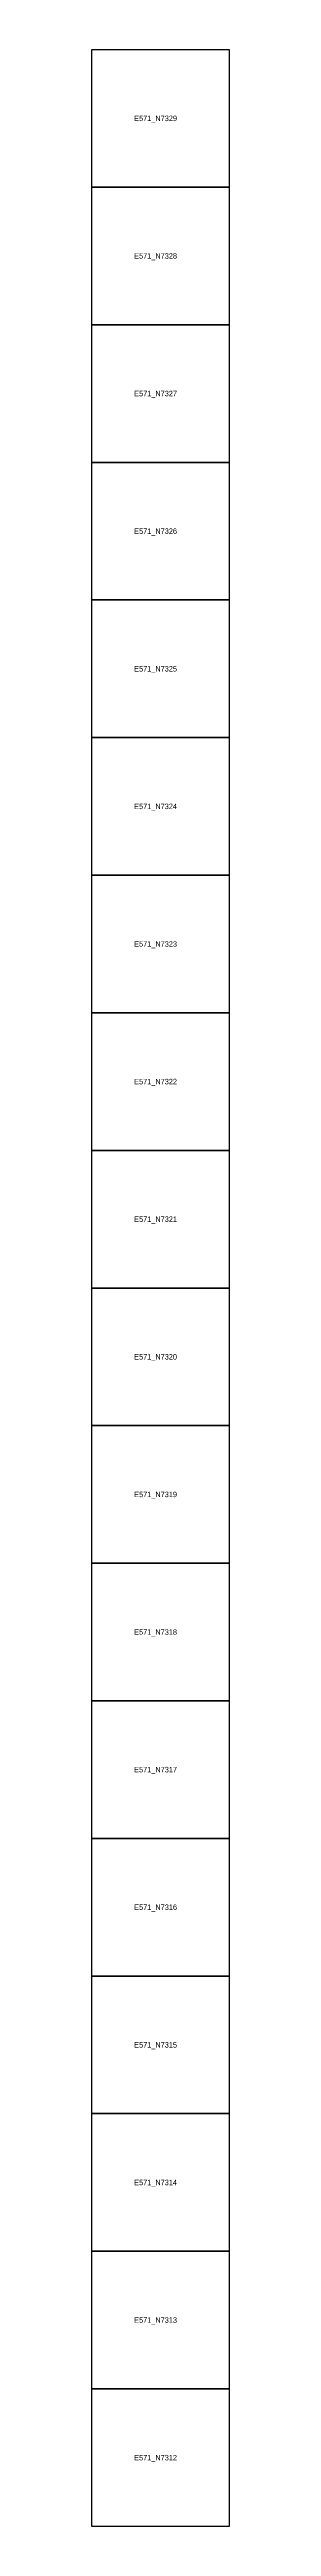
# Model space of a CAD drawing. Extents: x 546000 to 599000, y 7210000 to 7363000.
# Drawn here: x 571000 to 572000, y 7312000 to 7330000 of the extents above; entities that cross this region are included whole.
import ezdxf

# ---------------------------------------------------------------- set-up
doc = ezdxf.new("R2010")
doc.units = 0
doc.layers.add('FEATUREATTRIBS', color=7, linetype='Continuous')

msp = doc.modelspace()

# ---------------------------------------------------------------- linework, layer by layer
at = {"layer": 'FEATUREATTRIBS'}
for points in [[(571000, 7329000), (571000, 7330000), (572000, 7330000), (572000, 7329000)], [(571000, 7328000), (571000, 7329000), (572000, 7329000), (572000, 7328000)], [(571000, 7327000), (571000, 7328000), (572000, 7328000), (572000, 7327000)], [(571000, 7326000), (571000, 7327000), (572000, 7327000), (572000, 7326000)], [(571000, 7325000), (571000, 7326000), (572000, 7326000), (572000, 7325000)], [(571000, 7324000), (571000, 7325000), (572000, 7325000), (572000, 7324000)], [(571000, 7323000), (571000, 7324000), (572000, 7324000), (572000, 7323000)], [(571000, 7322000), (571000, 7323000), (572000, 7323000), (572000, 7322000)], [(571000, 7321000), (571000, 7322000), (572000, 7322000), (572000, 7321000)], [(571000, 7320000), (571000, 7321000), (572000, 7321000), (572000, 7320000)], [(571000, 7319000), (571000, 7320000), (572000, 7320000), (572000, 7319000)], [(571000, 7318000), (571000, 7319000), (572000, 7319000), (572000, 7318000)], [(571000, 7317000), (571000, 7318000), (572000, 7318000), (572000, 7317000)], [(571000, 7316000), (571000, 7317000), (572000, 7317000), (572000, 7316000)], [(571000, 7315000), (571000, 7316000), (572000, 7316000), (572000, 7315000)], [(571000, 7314000), (571000, 7315000), (572000, 7315000), (572000, 7314000)], [(571000, 7313000), (571000, 7314000), (572000, 7314000), (572000, 7313000)], [(571000, 7312000), (571000, 7313000), (572000, 7313000), (572000, 7312000)]]:
    msp.add_lwpolyline(points, close=True, dxfattribs=at)

# ---------------------------------------------------------------- texts
for s, p in [('E571_N7329', (571308, 7329480)), ('E571_N7328', (571308, 7328480)), ('E571_N7327', (571308, 7327480)), ('E571_N7326', (571308, 7326480)), ('E571_N7325', (571308, 7325480)), ('E571_N7324', (571308, 7324480)), ('E571_N7323', (571308, 7323480)), ('E571_N7322', (571308, 7322480)), ('E571_N7321', (571308, 7321480)), ('E571_N7320', (571308, 7320480)), ('E571_N7319', (571308, 7319480)), ('E571_N7318', (571308, 7318480)), ('E571_N7317', (571308, 7317480)), ('E571_N7316', (571308, 7316480)), ('E571_N7315', (571308, 7315480)), ('E571_N7314', (571308, 7314480)), ('E571_N7313', (571308, 7313480)), ('E571_N7312', (571308, 7312480))]:
    msp.add_text(s, height=40, dxfattribs=at).set_placement(p)

doc.saveas('drawing.dxf')
